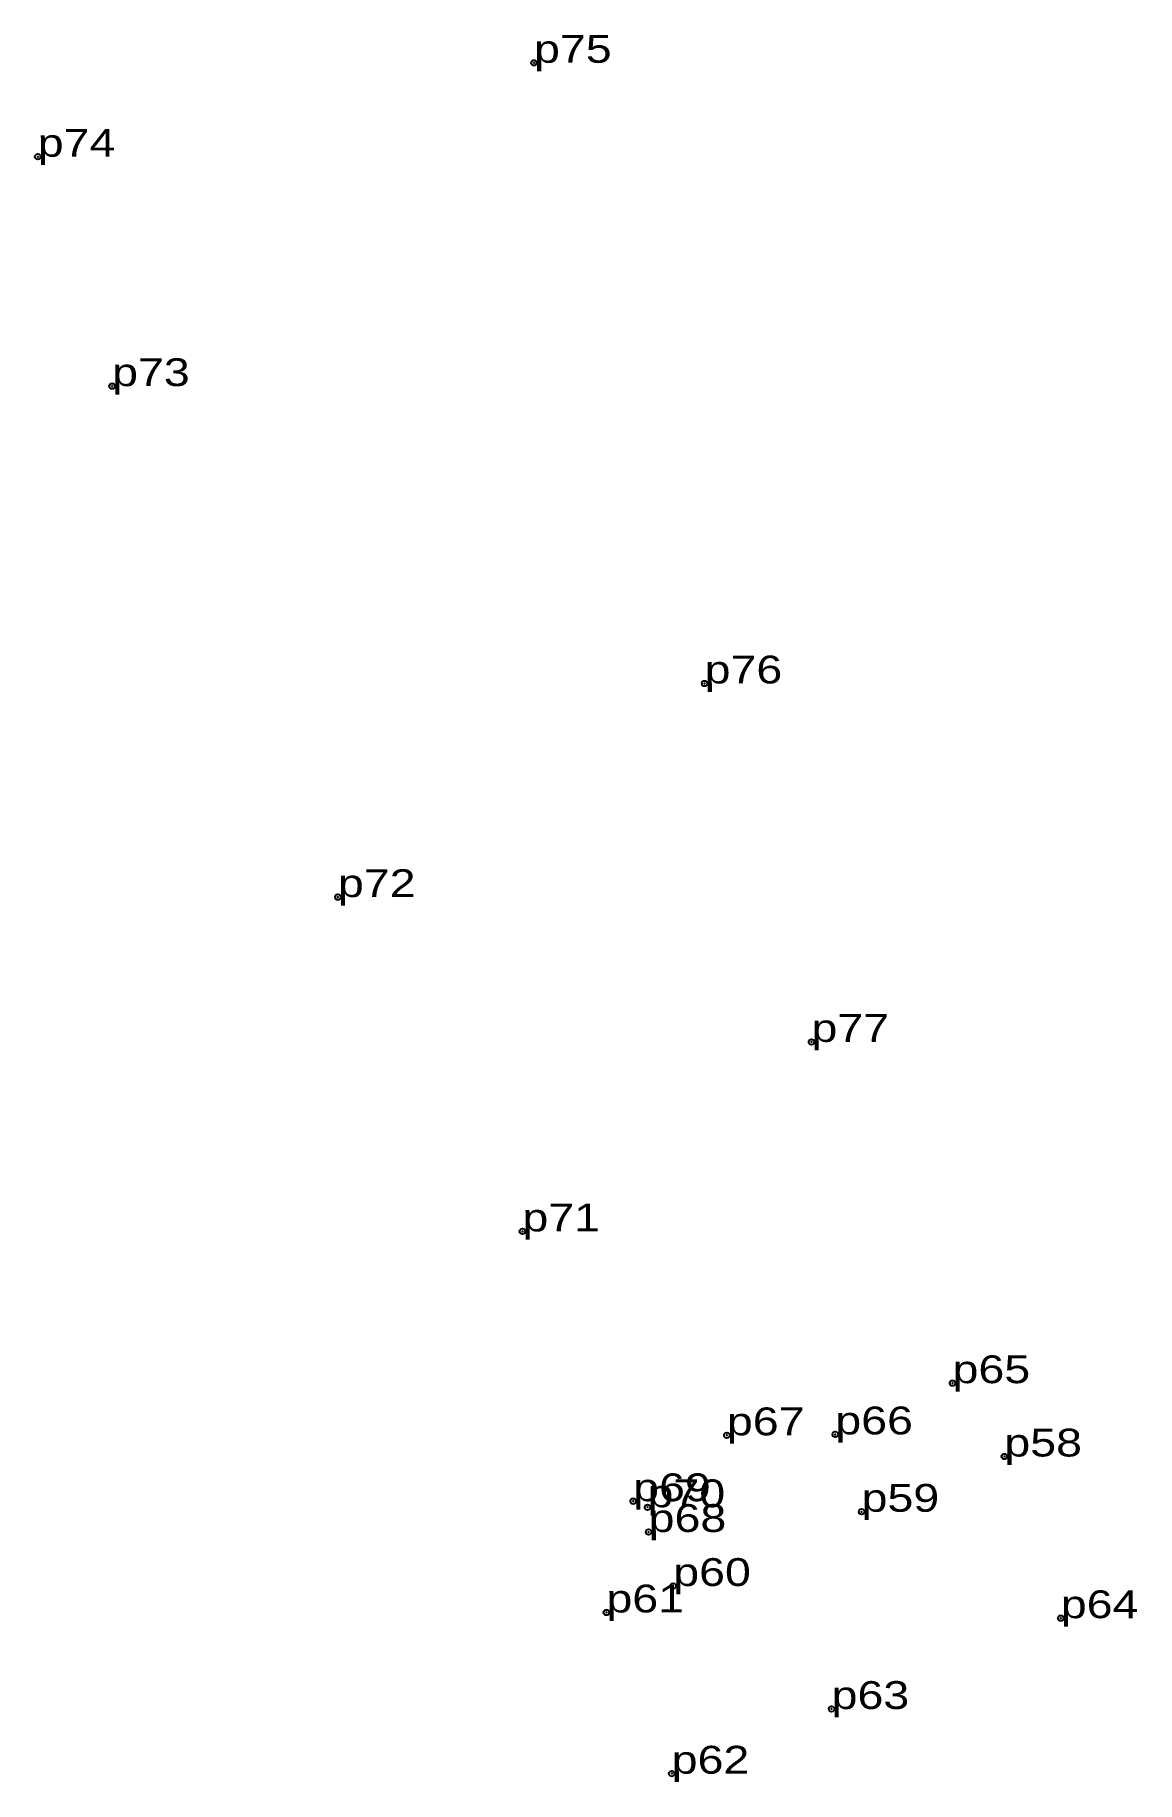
# Model space of a CAD drawing. Header units: metres. Extents: x 541897 to 551366, y 1821888 to 1843257.
# Drawn here: x 545678.2 to 545749.4, y 1836762.2 to 1836875.2 of the extents above; entities that cross this region are included whole.
import ezdxf

# ---------------------------------------------------------------- set-up
doc = ezdxf.new("R2010")
doc.units = ezdxf.units.M
doc.header["$LTSCALE"] = 0.72
doc.header["$PDMODE"] = 32
doc.header["$PDSIZE"] = 0.36
doc.layers.add('12', color=7, linetype='Continuous')
doc.layers.add('7', color=7, linetype='Continuous')

msp = doc.modelspace()

# ---------------------------------------------------------------- texts
at = {"layer": '12', "width": 1.25}
for s, p in [('p75', (545710.43, 1836873.37)), ('p74', (545678.34, 1836867.3)), ('p73', (545683.15, 1836852.47)), ('p76', (545721.46, 1836833.25)), ('p72', (545697.75, 1836819.44)), ('p77', (545728.37, 1836810.08)), ('p71', (545709.68, 1836797.83)), ('p65', (545737.49, 1836788.02)), ('p66', (545729.91, 1836784.71)), ('p67', (545722.9, 1836784.65)), ('p58', (545740.84, 1836783.28)), ('p69', (545716.84, 1836780.39)), ('p70', (545717.77, 1836780)), ('p59', (545731.61, 1836779.71)), ('p68', (545717.84, 1836778.4)), ('p60', (545719.43, 1836774.91)), ('p61', (545715.11, 1836773.2)), ('p64', (545744.49, 1836772.83)), ('p63', (545729.67, 1836766.96)), ('p62', (545719.33, 1836762.78))]:
    msp.add_text(s, height=1.8, dxfattribs=at).set_placement(p)

# ---------------------------------------------------------------- linework, layer by layer
at = {"layer": '7'}
for p in [(545710.43, 1836873.37), (545678.34, 1836867.3), (545683.15, 1836852.47), (545721.46, 1836833.25), (545697.75, 1836819.44), (545728.37, 1836810.08), (545709.68, 1836797.83), (545737.49, 1836788.02), (545722.9, 1836784.65), (545729.91, 1836784.71), (545740.84, 1836783.28), (545716.84, 1836780.39), (545717.77, 1836780), (545731.61, 1836779.71), (545717.84, 1836778.4), (545719.43, 1836774.91), (545715.11, 1836773.2), (545744.49, 1836772.83), (545729.67, 1836766.96), (545719.33, 1836762.78)]:
    msp.add_point(p, dxfattribs=at)

msp.set_redraw_order([(e.dxf.handle, doc.entitydb.next_handle()) for e in msp.query("TEXT MTEXT ATTDEF DIMENSION ARC_DIMENSION")])  # texts and dimensions are drawn at this point

doc.saveas('drawing.dxf')
